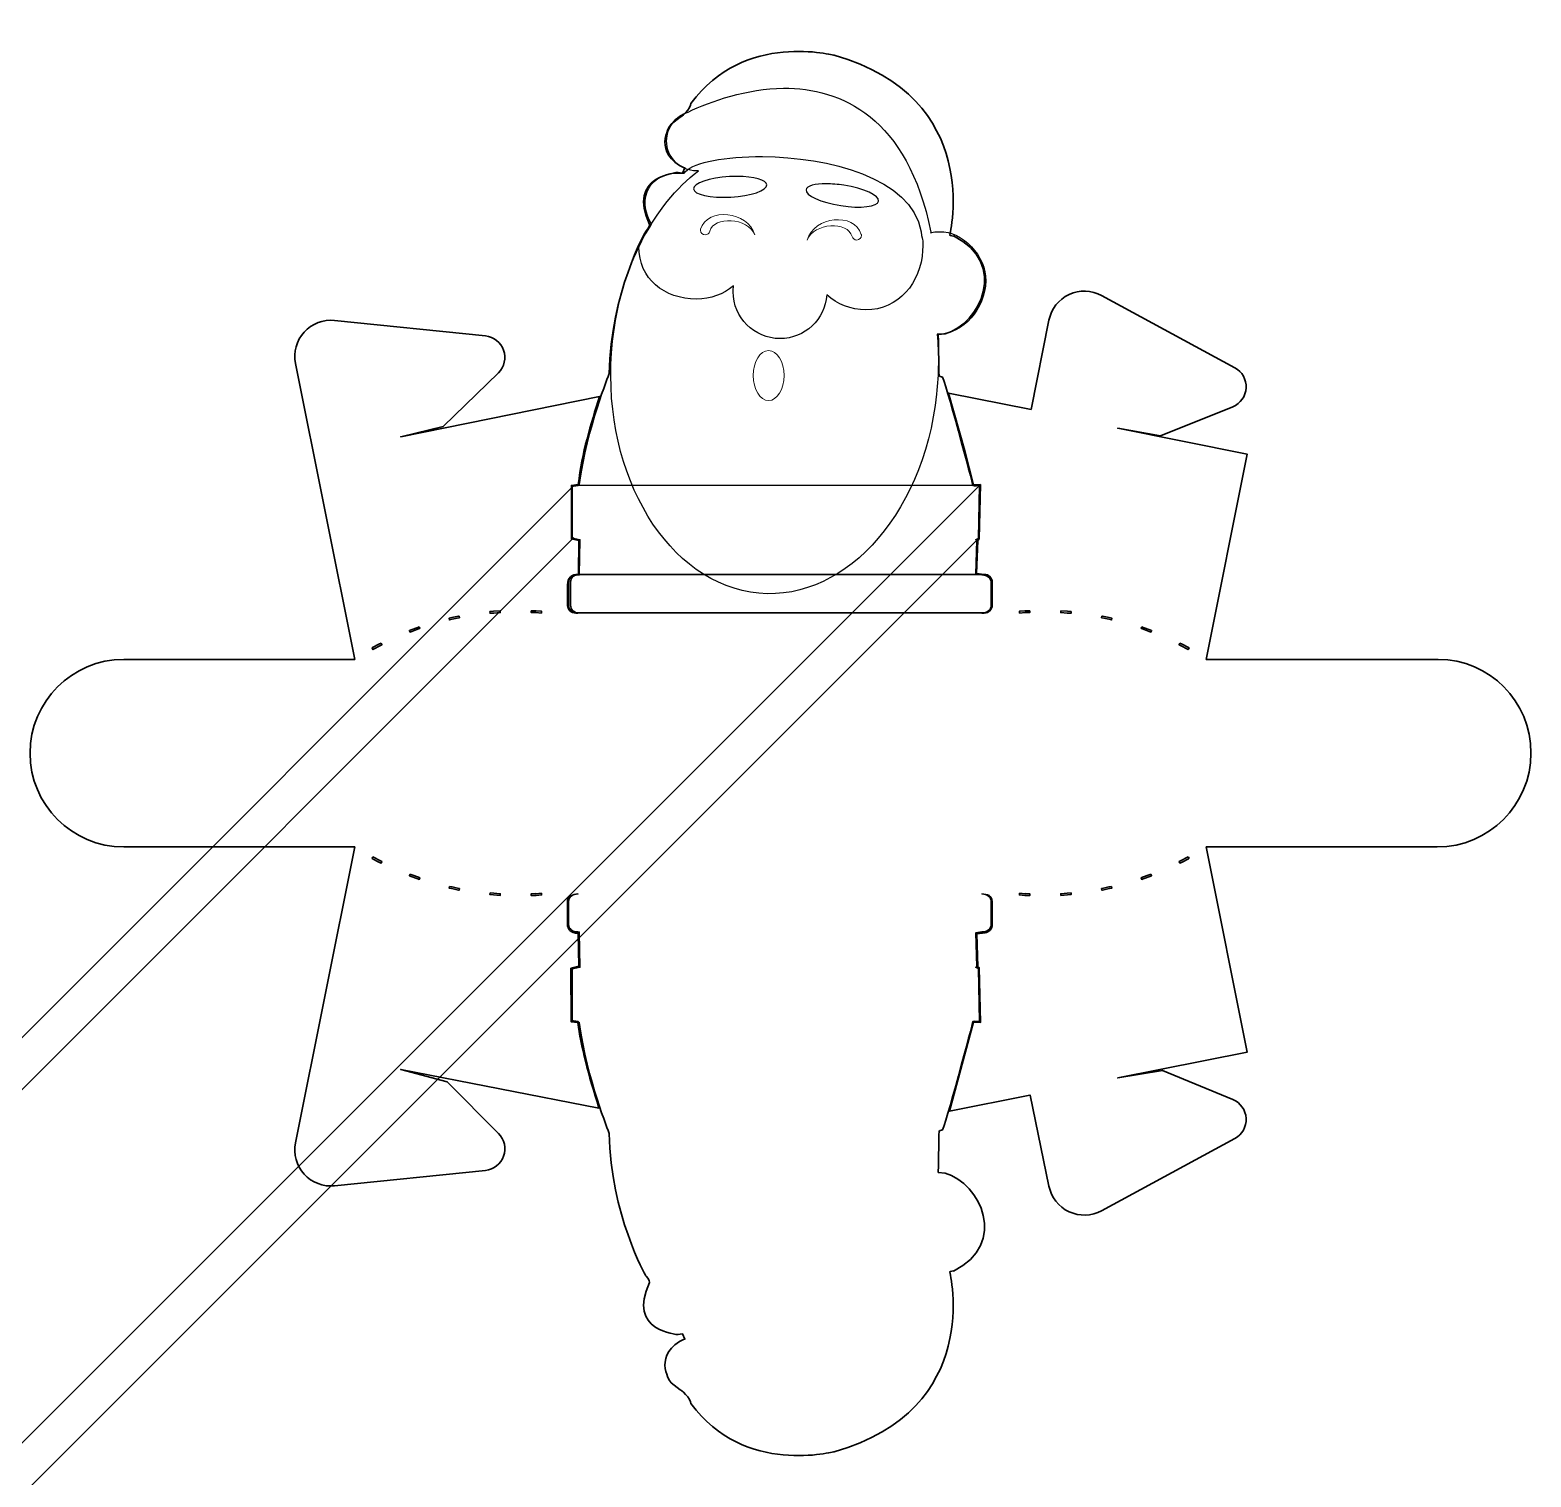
# Model space of a CAD drawing. Header units: centimetres. Extents: x -21475 to 14, y -21475 to 37.
# Drawn here: x -13.62 to 13.64, y -12.27 to 14.02 of the extents above; entities that cross this region are included whole.
import ezdxf

# ---------------------------------------------------------------- set-up
doc = ezdxf.new("R2010")
doc.units = ezdxf.units.CM
doc.header["$MEASUREMENT"] = 0
doc.layers.add('Layer 1', color=7, linetype='Continuous')

msp = doc.modelspace()

# ---------------------------------------------------------------- linework, layer by layer
at = {"layer": 'Layer 1', "color": 12, "lineweight": 30}
for points, knots in [([(3.66459, 3.4262), (3.75921, 3.4262), (3.83609, 3.48798), (3.83609, 3.5646), (3.83609, 3.5646), (3.83609, 3.5646), (3.83609, 3.97944), (3.83609, 3.97944), (3.83609, 3.97944), (3.83609, 4.05575), (3.75921, 4.11778), (3.66459, 4.11778), (3.66459, 4.11778), (3.66459, 4.11778), (3.55369, 4.13305), (3.55369, 4.13305), (3.55369, 4.13305), (3.55369, 4.13305), (3.57182, 4.74566), (3.57182, 4.74566), (3.57182, 4.74566), (3.57182, 4.74566), (3.55369, 4.75876), (3.55369, 4.75876), (3.55369, 4.75876), (3.55369, 4.75876), (3.60194, 4.77993), (3.60194, 4.77993), (3.60194, 4.77993), (3.60194, 4.77993), (3.6233, 5.74584), (3.6233, 5.74584), (3.6233, 5.74584), (3.6233, 5.74584), (3.51203, 5.73205), (3.49818, 5.74584), (3.49818, 5.74584), (3.51203, 5.73205), (2.98368, 7.72024), (2.94202, 7.72024), (2.94202, 7.72024), (2.9142, 7.72024), (2.92805, 7.72024), (2.88638, 7.73415), (2.88638, 7.73415), (2.88638, 7.88709), (2.87248, 8.48491), (2.87248, 8.48491), (2.87248, 8.48491), (2.87248, 8.48491), (2.99759, 8.49882), (2.99759, 8.49882), (2.99759, 8.49882), (3.6372, 8.67957), (4.15158, 9.77804), (3.15046, 10.27857), (3.15046, 10.27857), (3.16443, 10.26466), (3.08104, 10.29248), (3.08104, 10.29248), (3.08104, 10.29248), (3.08104, 10.29248), (3.70668, 12.7951), (0.98152, 13.55989), (0.98152, 13.55989), (1.0094, 13.54598), (-0.64517, 14.01875), (-1.61853, 12.68396), (-1.61853, 12.68396), (-1.61853, 12.65608), (-1.66019, 12.57269), (-1.71576, 12.51705), (-1.71576, 12.51705), (-1.77146, 12.46142), (-1.813, 12.43366), (-1.813, 12.43366), (-1.813, 12.43366), (-1.813, 12.43366), (-1.97997, 12.30848), (-1.97997, 12.30848), (-1.97997, 12.30848), (-1.97997, 12.30848), (-2.31365, 11.86359), (-1.82703, 11.55767), (-1.82703, 11.55767), (-1.71576, 11.50209), (-1.72974, 11.516), (-1.72974, 11.516), (-1.72974, 11.516), (-1.72974, 11.516), (-1.77146, 11.41864), (-1.77146, 11.41864), (-1.77146, 11.41864), (-1.77146, 11.41864), (-1.85473, 11.43255), (-1.85473, 11.43255), (-1.85473, 11.43255), (-1.85473, 11.43255), (-2.80027, 11.36307), (-2.36928, 10.48707), (-2.36928, 10.48707), (-2.36928, 10.44535), (-2.43883, 10.36196), (-2.43883, 10.36196), (-2.43883, 10.36196), (-2.43883, 10.36196), (-3.07832, 9.2497), (-3.10619, 7.77582), (-3.10619, 7.77582), (-3.10619, 7.74806), (-3.50942, 6.81649), (-3.64845, 5.75981), (-3.64845, 5.75981), (-3.64845, 5.73205), (-3.77356, 5.73205), (-3.77356, 5.73205), (-3.77356, 5.73205), (-3.77356, 5.73205), (-3.77356, 4.78657), (-3.77356, 4.78657), (-3.77356, 4.78657), (-3.77356, 4.78657), (-3.63683, 4.75944), (-3.63683, 4.75944), (-3.63683, 4.75944), (-3.63683, 4.75944), (-3.64845, 4.11927), (-3.64845, 4.11927), (-3.64845, 4.11927), (-3.64845, 4.11927), (-3.67179, 4.11778), (-3.67179, 4.11778), (-3.67179, 4.11778), (-3.76655, 4.11778), (-3.84317, 4.05575), (-3.84317, 3.97944), (-3.84317, 3.97944), (-3.84317, 3.97944), (-3.84317, 3.5646), (-3.84317, 3.5646), (-3.84317, 3.5646), (-3.84317, 3.48798), (-3.76655, 3.4262), (-3.67179, 3.4262), (-3.67179, 3.4262), (-3.76794, 3.42247), (-3.84579, 3.44534), (-3.85904, 3.56209), (-3.85904, 3.56209), (-3.85904, 3.56209), (-3.8591, 3.94082), (-3.8591, 3.94082), (-3.8591, 3.94082), (-3.86299, 4.06667), (-3.78609, 4.13002), (-3.66344, 4.13365), (-3.66344, 4.13365), (-3.66344, 4.13365), (-3.654, 4.74583), (-3.654, 4.74583), (-3.654, 4.74583), (-3.654, 4.74583), (-3.79129, 4.77473), (-3.79129, 4.77473), (-3.79129, 4.77473), (-3.79129, 4.77473), (-3.79045, 5.74593), (-3.79045, 5.74593), (-3.79045, 5.74593), (-3.79045, 5.74593), (-3.66432, 5.76315), (-3.66432, 5.76315), (-3.66432, 5.76315), (-3.60167, 6.35127), (-3.43399, 6.84935), (-3.28181, 7.36073), (-3.28181, 7.36073), (-3.28181, 7.36073), (-6.89006, 6.62804), (-6.89006, 6.62804), (-6.89006, 6.62804), (-6.89006, 6.62804), (-6.11863, 6.81573), (-6.11863, 6.81573), (-6.11863, 6.81573), (-6.11863, 6.81573), (-5.11322, 7.79304), (-5.11322, 7.79304), (-5.11322, 7.79304), (-5.00637, 7.90051), (-4.97045, 8.05935), (-5.02144, 8.20231), (-5.02144, 8.20231), (-5.0723, 8.34503), (-5.20144, 8.44544), (-5.35217, 8.46111), (-5.35217, 8.46111), (-5.35217, 8.46111), (-8.09061, 8.74223), (-8.09061, 8.74223), (-8.09061, 8.74223), (-8.29774, 8.76349), (-8.50289, 8.68453), (-8.64293, 8.53056), (-8.64293, 8.53056), (-8.78289, 8.3766), (-8.84076, 8.16585), (-8.80002, 7.96171), (-8.80002, 7.96171), (-8.80002, 7.96171), (-7.72515, 2.58488), (-7.72515, 2.58488), (-7.72515, 2.58488), (-7.72515, 2.58488), (-11.9188, 2.58488), (-11.9188, 2.58488), (-11.9188, 2.58488), (-12.86002, 2.58488), (-13.62205, 1.8226), (-13.62205, 0.88162), (-13.62205, 0.88162), (-13.62206, -0.05923), (-12.86002, -0.82246), (-11.9188, -0.82246), (-11.9188, -0.82246), (-11.9188, -0.82246), (-7.72515, -0.82246), (-7.72515, -0.82246), (-7.72515, -0.82246), (-7.72515, -0.82246), (-8.80002, -6.19846), (-8.80002, -6.19846), (-8.80002, -6.19846), (-8.84076, -6.40273), (-8.78289, -6.61411), (-8.64293, -6.76814), (-8.64293, -6.76814), (-8.50289, -6.92211), (-8.29774, -7.00023), (-8.09061, -6.97898), (-8.09061, -6.97898), (-8.09061, -6.97898), (-5.35217, -6.69869), (-5.35217, -6.69869), (-5.35217, -6.69869), (-5.20157, -6.68312), (-5.0723, -6.5816), (-5.02144, -6.43907), (-5.02144, -6.43907), (-4.97045, -6.2961), (-5.0063, -6.13733), (-5.11322, -6.02979), (-5.11322, -6.02979), (-5.11322, -6.02979), (-6.04505, -5.093), (-6.04505, -5.093), (-6.04505, -5.093), (-6.04505, -5.093), (-6.89006, -4.86479), (-6.89006, -4.86479), (-6.89006, -4.86479), (-6.89006, -4.86479), (-3.28901, -5.56712), (-3.28901, -5.56712), (-3.28901, -5.56712), (-3.48246, -4.96081), (-3.61974, -4.43201), (-3.67443, -4.01474), (-3.67443, -4.01474), (-3.67443, -4.01474), (-3.79482, -3.99873), (-3.79482, -3.99873), (-3.79482, -3.99873), (-3.79482, -3.99873), (-3.79866, -3.02617), (-3.79866, -3.02617), (-3.79866, -3.02617), (-3.79866, -3.02617), (-3.65692, -2.99074), (-3.65692, -2.99074), (-3.65692, -2.99074), (-3.65692, -2.99074), (-3.66943, -2.39155), (-3.66943, -2.39155), (-3.66943, -2.39155), (-3.81085, -2.39042), (-3.85758, -2.31029), (-3.86207, -2.22026), (-3.86207, -2.22026), (-3.86207, -2.22026), (-3.8597, -1.83371), (-3.8597, -1.83371), (-3.8597, -1.83371), (-3.87185, -1.70532), (-3.75645, -1.68984), (-3.67179, -1.6764), (-3.67179, -1.6764), (-3.76655, -1.6764), (-3.84317, -1.73812), (-3.84317, -1.81481), (-3.84317, -1.81481), (-3.84317, -1.81481), (-3.84317, -2.22971), (-3.84317, -2.22971), (-3.84317, -2.22971), (-3.84317, -2.30596), (-3.76655, -2.36792), (-3.67179, -2.36792), (-3.67179, -2.36792), (-3.67179, -2.36792), (-3.64845, -2.36948), (-3.64845, -2.36948), (-3.64845, -2.36948), (-3.64845, -2.36948), (-3.63683, -3.00971), (-3.63683, -3.00971), (-3.63683, -3.00971), (-3.63683, -3.00971), (-3.77356, -3.03678), (-3.77356, -3.03678), (-3.77356, -3.03678), (-3.77356, -3.03678), (-3.77356, -3.9822), (-3.77356, -3.9822), (-3.77356, -3.9822), (-3.77356, -3.9822), (-3.64845, -3.9822), (-3.64845, -4.01001), (-3.64845, -4.01001), (-3.50942, -5.0667), (-3.10619, -5.99827), (-3.10619, -6.02609), (-3.10619, -6.02609), (-3.07832, -7.49997), (-2.43883, -8.61223), (-2.43883, -8.61223), (-2.43883, -8.61223), (-2.43883, -8.61223), (-2.36928, -8.69555), (-2.36928, -8.73734), (-2.36928, -8.73734), (-2.80027, -9.61328), (-1.85473, -9.68288), (-1.85473, -9.68288), (-1.85473, -9.68288), (-1.85473, -9.68288), (-1.77146, -9.66885), (-1.77146, -9.66885), (-1.77146, -9.66885), (-1.77146, -9.66885), (-1.72974, -9.76627), (-1.72974, -9.76627), (-1.72974, -9.76627), (-1.72974, -9.76627), (-1.71576, -9.75224), (-1.82703, -9.80787), (-1.82703, -9.80787), (-2.31365, -10.1138), (-1.97997, -10.55875), (-1.97997, -10.55875), (-1.97997, -10.55875), (-1.97997, -10.55875), (-1.813, -10.68381), (-1.813, -10.68381), (-1.813, -10.68381), (-1.813, -10.68381), (-1.77146, -10.71169), (-1.71576, -10.76732), (-1.71576, -10.76732), (-1.66019, -10.82296), (-1.61853, -10.90635), (-1.61853, -10.9341), (-1.61853, -10.9341), (-0.64517, -12.2689), (1.0094, -11.79613), (0.98152, -11.8101), (0.98152, -11.8101), (3.70668, -11.04537), (3.08104, -8.54262), (3.08104, -8.54262), (3.08104, -8.54262), (3.08104, -8.54262), (3.16443, -8.51493), (3.15046, -8.52884), (3.15046, -8.52884), (4.15158, -8.02819), (3.6372, -6.92978), (2.99759, -6.74915), (2.99759, -6.74915), (2.99759, -6.74915), (2.87248, -6.73524), (2.87248, -6.73524), (2.87248, -6.73524), (2.87248, -6.73524), (2.88638, -6.13729), (2.88638, -5.98436), (2.88638, -5.98436), (2.92805, -5.97051), (2.9142, -5.97051), (2.94202, -5.97051), (2.94202, -5.97051), (2.98368, -5.97051), (3.51203, -3.9822), (3.49818, -3.99611), (3.49818, -3.99611), (3.51203, -3.9822), (3.6233, -3.99611), (3.6233, -3.99611), (3.6233, -3.99611), (3.6233, -3.99611), (3.60194, -3.03008), (3.60194, -3.03008), (3.60194, -3.03008), (3.60194, -3.03008), (3.55369, -3.0089), (3.55369, -3.0089), (3.55369, -3.0089), (3.55369, -3.0089), (3.57182, -2.99586), (3.57182, -2.99586), (3.57182, -2.99586), (3.57182, -2.99586), (3.55369, -2.38326), (3.55369, -2.38326), (3.55369, -2.38326), (3.55369, -2.38326), (3.66459, -2.36792), (3.66459, -2.36792), (3.66459, -2.36792), (3.75921, -2.36792), (3.83609, -2.30596), (3.83609, -2.22971), (3.83609, -2.22971), (3.83609, -2.22971), (3.83609, -1.81481), (3.83609, -1.81481), (3.83609, -1.81481), (3.83609, -1.73812), (3.75921, -1.6764), (3.66459, -1.6764), (3.66459, -1.6764), (3.76271, -1.67846), (3.8499, -1.70825), (3.85144, -1.81185), (3.85144, -1.81185), (3.85144, -1.81185), (3.85262, -2.22498), (3.85262, -2.22498), (3.85262, -2.22498), (3.86469, -2.31773), (3.78192, -2.37056), (3.72307, -2.38125), (3.72307, -2.38125), (3.72307, -2.38125), (3.57141, -2.39862), (3.57141, -2.39862), (3.57141, -2.39862), (3.57141, -2.39862), (3.59013, -2.99822), (3.59013, -2.99822), (3.59013, -2.99822), (3.59013, -2.99822), (3.61729, -3.01885), (3.61729, -3.01885), (3.61729, -3.01885), (3.61729, -3.01885), (3.63983, -4.01205), (3.63983, -4.01205), (3.63983, -4.01205), (3.63983, -4.01205), (3.51459, -4.00832), (3.51459, -4.00832), (3.51459, -4.00832), (3.51459, -4.00832), (3.07573, -5.62389), (3.07573, -5.62389), (3.07573, -5.62389), (3.07573, -5.62389), (4.53378, -5.33223), (4.53378, -5.33223), (4.53378, -5.33223), (4.53378, -5.33223), (4.54341, -5.33286), (4.54341, -5.33286), (4.54341, -5.33286), (4.54341, -5.33286), (4.88307, -6.98477), (4.88307, -6.98477), (4.88307, -6.98477), (4.88307, -6.98477), (4.88307, -6.98477), (4.88307, -6.98477), (4.88307, -6.98477), (4.92406, -7.1886), (5.05949, -7.36115), (5.2477, -7.44944), (5.2477, -7.44944), (5.43622, -7.53774), (5.65514, -7.53117), (5.83805, -7.43208), (5.83805, -7.43208), (5.83805, -7.43208), (8.25816, -6.11991), (8.25816, -6.11991), (8.25816, -6.11991), (8.39145, -6.04769), (8.47109, -5.90515), (8.46321, -5.75363), (8.46321, -5.75363), (8.45535, -5.60235), (8.36175, -5.46944), (8.22178, -5.41133), (8.22178, -5.41133), (8.22178, -5.41133), (6.94434, -4.88133), (6.94434, -4.88133), (6.94434, -4.88133), (6.94434, -4.88133), (6.13323, -5.01941), (6.13323, -5.01941), (6.13323, -5.01941), (6.13323, -5.01941), (8.48471, -4.54895), (8.48471, -4.54895), (8.48471, -4.54895), (8.48471, -4.54895), (7.73974, -0.82246), (7.73974, -0.82246), (7.73974, -0.82246), (7.73974, -0.82246), (11.93339, -0.82246), (11.93339, -0.82246), (11.93339, -0.82246), (12.87423, -0.82245), (13.63664, -0.05923), (13.63665, 0.88162), (13.63665, 0.88162), (13.63667, 1.82254), (12.89078, 2.58488), (11.94993, 2.58488), (11.94993, 2.58488), (11.94993, 2.58488), (7.73974, 2.58488), (7.73974, 2.58488), (7.73974, 2.58488), (7.73974, 2.58488), (8.48471, 6.3122), (8.48471, 6.3122), (8.48471, 6.3122), (8.48471, 6.3122), (6.13323, 6.78266), (6.13323, 6.78266), (6.13323, 6.78266), (6.13323, 6.78266), (6.90796, 6.64623), (6.90796, 6.64623), (6.90796, 6.64623), (6.90796, 6.64623), (8.22178, 7.17375), (8.22178, 7.17375), (8.22178, 7.17375), (8.36175, 7.2318), (8.4554, 7.3656), (8.46321, 7.51688), (8.46321, 7.51688), (8.47103, 7.66841), (8.39145, 7.811), (8.25816, 7.88316), (8.25816, 7.88316), (8.25816, 7.88316), (5.83805, 9.19533), (5.83805, 9.19533), (5.83805, 9.19533), (5.65526, 9.29442), (5.43622, 9.30098), (5.2477, 9.21269), (5.2477, 9.21269), (5.05949, 9.12446), (4.92394, 8.95191), (4.88307, 8.74802), (4.88307, 8.74802), (4.88307, 8.74802), (4.55845, 7.12693), (4.55845, 7.12693), (4.55845, 7.12693), (4.55845, 7.12693), (4.55845, 7.12693), (4.55845, 7.12693), (4.55845, 7.12693), (4.55845, 7.12693), (3.0608, 7.42229), (3.0608, 7.42229), (3.0608, 7.42229), (3.0608, 7.42229), (3.35396, 6.3741), (3.35396, 6.3741), (3.35396, 6.3741), (3.35396, 6.3741), (3.51098, 5.75771), (3.51098, 5.75771), (3.51098, 5.75771), (3.51098, 5.75771), (3.63793, 5.76106), (3.63793, 5.76106), (3.63793, 5.76106), (3.63793, 5.76106), (3.61789, 4.77383), (3.61789, 4.77383), (3.61789, 4.77383), (3.61789, 4.77383), (3.58852, 4.74733), (3.58852, 4.74733), (3.58852, 4.74733), (3.58852, 4.74733), (3.56945, 4.14742), (3.56945, 4.14742), (3.56945, 4.14742), (3.56945, 4.14742), (3.70642, 4.12904), (3.70642, 4.12904), (3.70642, 4.12904), (3.79511, 4.11386), (3.85268, 4.07369), (3.85342, 3.97035), (3.85342, 3.97035), (3.85342, 3.97035), (3.85175, 3.54606), (3.85175, 3.54606), (3.85175, 3.54606), (3.82946, 3.47002), (3.77579, 3.42222), (3.66459, 3.4262)], [0, 0, 0, 0, 0.00628931, 0.00628931, 0.00628931, 0.00628931, 0.01257862, 0.01257862, 0.01257862, 0.01257862, 0.01886792, 0.01886792, 0.01886792, 0.01886792, 0.02515723, 0.02515723, 0.02515723, 0.02515723, 0.03144654, 0.03144654, 0.03144654, 0.03144654, 0.03773585, 0.03773585, 0.03773585, 0.03773585, 0.04402516, 0.04402516, 0.04402516, 0.04402516, 0.05031447, 0.05031447, 0.05031447, 0.05031447, 0.05660377, 0.05660377, 0.05660377, 0.05660377, 0.06289308, 0.06289308, 0.06289308, 0.06289308, 0.06918239, 0.06918239, 0.06918239, 0.06918239, 0.0754717, 0.0754717, 0.0754717, 0.0754717, 0.08176101, 0.08176101, 0.08176101, 0.08176101, 0.08805031, 0.08805031, 0.08805031, 0.08805031, 0.09433962, 0.09433962, 0.09433962, 0.09433962, 0.10062893, 0.10062893, 0.10062893, 0.10062893, 0.10691824, 0.10691824, 0.10691824, 0.10691824, 0.11320755, 0.11320755, 0.11320755, 0.11320755, 0.11949686, 0.11949686, 0.11949686, 0.11949686, 0.12578616, 0.12578616, 0.12578616, 0.12578616, 0.13207547, 0.13207547, 0.13207547, 0.13207547, 0.13836478, 0.13836478, 0.13836478, 0.13836478, 0.14465409, 0.14465409, 0.14465409, 0.14465409, 0.1509434, 0.1509434, 0.1509434, 0.1509434, 0.1572327, 0.1572327, 0.1572327, 0.1572327, 0.16352201, 0.16352201, 0.16352201, 0.16352201, 0.16981132, 0.16981132, 0.16981132, 0.16981132, 0.17610063, 0.17610063, 0.17610063, 0.17610063, 0.18238994, 0.18238994, 0.18238994, 0.18238994, 0.18867925, 0.18867925, 0.18867925, 0.18867925, 0.19496855, 0.19496855, 0.19496855, 0.19496855, 0.20125786, 0.20125786, 0.20125786, 0.20125786, 0.20754717, 0.20754717, 0.20754717, 0.20754717, 0.21383648, 0.21383648, 0.21383648, 0.21383648, 0.22012579, 0.22012579, 0.22012579, 0.22012579, 0.22641509, 0.22641509, 0.22641509, 0.22641509, 0.2327044, 0.2327044, 0.2327044, 0.2327044, 0.23899371, 0.23899371, 0.23899371, 0.23899371, 0.24528302, 0.24528302, 0.24528302, 0.24528302, 0.25157233, 0.25157233, 0.25157233, 0.25157233, 0.25786164, 0.25786164, 0.25786164, 0.25786164, 0.26415094, 0.26415094, 0.26415094, 0.26415094, 0.27044025, 0.27044025, 0.27044025, 0.27044025, 0.27672956, 0.27672956, 0.27672956, 0.27672956, 0.28301887, 0.28301887, 0.28301887, 0.28301887, 0.28930818, 0.28930818, 0.28930818, 0.28930818, 0.29559748, 0.29559748, 0.29559748, 0.29559748, 0.30188679, 0.30188679, 0.30188679, 0.30188679, 0.3081761, 0.3081761, 0.3081761, 0.3081761, 0.31446541, 0.31446541, 0.31446541, 0.31446541, 0.32075472, 0.32075472, 0.32075472, 0.32075472, 0.32704403, 0.32704403, 0.32704403, 0.32704403, 0.33333333, 0.33333333, 0.33333333, 0.33333333, 0.33962264, 0.33962264, 0.33962264, 0.33962264, 0.34591195, 0.34591195, 0.34591195, 0.34591195, 0.35220126, 0.35220126, 0.35220126, 0.35220126, 0.35849057, 0.35849057, 0.35849057, 0.35849057, 0.36477987, 0.36477987, 0.36477987, 0.36477987, 0.37106918, 0.37106918, 0.37106918, 0.37106918, 0.37735849, 0.37735849, 0.37735849, 0.37735849, 0.3836478, 0.3836478, 0.3836478, 0.3836478, 0.38993711, 0.38993711, 0.38993711, 0.38993711, 0.39622642, 0.39622642, 0.39622642, 0.39622642, 0.40251572, 0.40251572, 0.40251572, 0.40251572, 0.40880503, 0.40880503, 0.40880503, 0.40880503, 0.41509434, 0.41509434, 0.41509434, 0.41509434, 0.42138365, 0.42138365, 0.42138365, 0.42138365, 0.42767296, 0.42767296, 0.42767296, 0.42767296, 0.43396226, 0.43396226, 0.43396226, 0.43396226, 0.44025157, 0.44025157, 0.44025157, 0.44025157, 0.44654088, 0.44654088, 0.44654088, 0.44654088, 0.45283019, 0.45283019, 0.45283019, 0.45283019, 0.4591195, 0.4591195, 0.4591195, 0.4591195, 0.46540881, 0.46540881, 0.46540881, 0.46540881, 0.47169811, 0.47169811, 0.47169811, 0.47169811, 0.47798742, 0.47798742, 0.47798742, 0.47798742, 0.48427673, 0.48427673, 0.48427673, 0.48427673, 0.49056604, 0.49056604, 0.49056604, 0.49056604, 0.49685535, 0.49685535, 0.49685535, 0.49685535, 0.50314465, 0.50314465, 0.50314465, 0.50314465, 0.50943396, 0.50943396, 0.50943396, 0.50943396, 0.51572327, 0.51572327, 0.51572327, 0.51572327, 0.52201258, 0.52201258, 0.52201258, 0.52201258, 0.52830189, 0.52830189, 0.52830189, 0.52830189, 0.53459119, 0.53459119, 0.53459119, 0.53459119, 0.5408805, 0.5408805, 0.5408805, 0.5408805, 0.54716981, 0.54716981, 0.54716981, 0.54716981, 0.55345912, 0.55345912, 0.55345912, 0.55345912, 0.55974843, 0.55974843, 0.55974843, 0.55974843, 0.56603774, 0.56603774, 0.56603774, 0.56603774, 0.57232704, 0.57232704, 0.57232704, 0.57232704, 0.57861635, 0.57861635, 0.57861635, 0.57861635, 0.58490566, 0.58490566, 0.58490566, 0.58490566, 0.59119497, 0.59119497, 0.59119497, 0.59119497, 0.59748428, 0.59748428, 0.59748428, 0.59748428, 0.60377358, 0.60377358, 0.60377358, 0.60377358, 0.61006289, 0.61006289, 0.61006289, 0.61006289, 0.6163522, 0.6163522, 0.6163522, 0.6163522, 0.62264151, 0.62264151, 0.62264151, 0.62264151, 0.62893082, 0.62893082, 0.62893082, 0.62893082, 0.63522013, 0.63522013, 0.63522013, 0.63522013, 0.64150943, 0.64150943, 0.64150943, 0.64150943, 0.64779874, 0.64779874, 0.64779874, 0.64779874, 0.65408805, 0.65408805, 0.65408805, 0.65408805, 0.66037736, 0.66037736, 0.66037736, 0.66037736, 0.66666667, 0.66666667, 0.66666667, 0.66666667, 0.67295597, 0.67295597, 0.67295597, 0.67295597, 0.67924528, 0.67924528, 0.67924528, 0.67924528, 0.68553459, 0.68553459, 0.68553459, 0.68553459, 0.6918239, 0.6918239, 0.6918239, 0.6918239, 0.69811321, 0.69811321, 0.69811321, 0.69811321, 0.70440252, 0.70440252, 0.70440252, 0.70440252, 0.71069182, 0.71069182, 0.71069182, 0.71069182, 0.71698113, 0.71698113, 0.71698113, 0.71698113, 0.72327044, 0.72327044, 0.72327044, 0.72327044, 0.72955975, 0.72955975, 0.72955975, 0.72955975, 0.73584906, 0.73584906, 0.73584906, 0.73584906, 0.74213836, 0.74213836, 0.74213836, 0.74213836, 0.74842767, 0.74842767, 0.74842767, 0.74842767, 0.75471698, 0.75471698, 0.75471698, 0.75471698, 0.76100629, 0.76100629, 0.76100629, 0.76100629, 0.7672956, 0.7672956, 0.7672956, 0.7672956, 0.77358491, 0.77358491, 0.77358491, 0.77358491, 0.77987421, 0.77987421, 0.77987421, 0.77987421, 0.78616352, 0.78616352, 0.78616352, 0.78616352, 0.79245283, 0.79245283, 0.79245283, 0.79245283, 0.79874214, 0.79874214, 0.79874214, 0.79874214, 0.80503145, 0.80503145, 0.80503145, 0.80503145, 0.81132075, 0.81132075, 0.81132075, 0.81132075, 0.81761006, 0.81761006, 0.81761006, 0.81761006, 0.82389937, 0.82389937, 0.82389937, 0.82389937, 0.83018868, 0.83018868, 0.83018868, 0.83018868, 0.83647799, 0.83647799, 0.83647799, 0.83647799, 0.8427673, 0.8427673, 0.8427673, 0.8427673, 0.8490566, 0.8490566, 0.8490566, 0.8490566, 0.85534591, 0.85534591, 0.85534591, 0.85534591, 0.86163522, 0.86163522, 0.86163522, 0.86163522, 0.86792453, 0.86792453, 0.86792453, 0.86792453, 0.87421384, 0.87421384, 0.87421384, 0.87421384, 0.88050314, 0.88050314, 0.88050314, 0.88050314, 0.88679245, 0.88679245, 0.88679245, 0.88679245, 0.89308176, 0.89308176, 0.89308176, 0.89308176, 0.89937107, 0.89937107, 0.89937107, 0.89937107, 0.90566038, 0.90566038, 0.90566038, 0.90566038, 0.91194969, 0.91194969, 0.91194969, 0.91194969, 0.91823899, 0.91823899, 0.91823899, 0.91823899, 0.9245283, 0.9245283, 0.9245283, 0.9245283, 0.93081761, 0.93081761, 0.93081761, 0.93081761, 0.93710692, 0.93710692, 0.93710692, 0.93710692, 0.94339623, 0.94339623, 0.94339623, 0.94339623, 0.94968553, 0.94968553, 0.94968553, 0.94968553, 0.95597484, 0.95597484, 0.95597484, 0.95597484, 0.96226415, 0.96226415, 0.96226415, 0.96226415, 0.96855346, 0.96855346, 0.96855346, 0.96855346, 0.97484277, 0.97484277, 0.97484277, 0.97484277, 0.98113208, 0.98113208, 0.98113208, 0.98113208, 0.98742138, 0.98742138, 0.98742138, 0.98742138, 1, 1, 1, 1]), ([(-5.82842, 3.37201), (-5.82842, 3.37201), (-5.82263, 3.34142), (-5.82263, 3.34142), (-5.82263, 3.34142), (-5.82263, 3.34142), (-5.8309, 3.33977), (-5.8309, 3.33977), (-5.8309, 3.33977), (-5.8309, 3.33977), (-5.83173, 3.33977), (-5.83173, 3.33977), (-5.83173, 3.33977), (-5.83173, 3.33977), (-5.95575, 3.31331), (-5.95575, 3.31331), (-5.95575, 3.31331), (-5.95575, 3.31331), (-6.00536, 3.30091), (-6.00536, 3.30091), (-6.00536, 3.30091), (-6.00536, 3.30091), (-6.0128, 3.3315), (-6.0128, 3.3315), (-6.0128, 3.3315), (-6.0128, 3.3315), (-5.96237, 3.3439), (-5.96237, 3.3439), (-5.96237, 3.3439), (-5.96237, 3.3439), (-5.83751, 3.37036), (-5.83751, 3.37036), (-5.83751, 3.37036), (-5.83751, 3.37036), (-5.82842, 3.37201), (-5.82842, 3.37201)], [0, 0, 0, 0, 0.1, 0.1, 0.1, 0.1, 0.2, 0.2, 0.2, 0.2, 0.3, 0.3, 0.3, 0.3, 0.4, 0.4, 0.4, 0.4, 0.5, 0.5, 0.5, 0.5, 0.6, 0.6, 0.6, 0.6, 0.7, 0.7, 0.7, 0.7, 0.8, 0.8, 0.8, 0.8, 1, 1, 1, 1]), ([(-5.08345, 3.4671), (-5.08345, 3.4671), (-5.0818, 3.43568), (-5.0818, 3.43568), (-5.0818, 3.43568), (-5.0818, 3.43568), (-5.20086, 3.42741), (-5.20086, 3.42741), (-5.20086, 3.42741), (-5.20086, 3.42741), (-5.20169, 3.42741), (-5.20169, 3.42741), (-5.20169, 3.42741), (-5.20169, 3.42741), (-5.26783, 3.42162), (-5.26783, 3.42162), (-5.26783, 3.42162), (-5.26783, 3.42162), (-5.27114, 3.45222), (-5.27114, 3.45222), (-5.27114, 3.45222), (-5.27114, 3.45222), (-5.20417, 3.45883), (-5.20417, 3.45883), (-5.20417, 3.45883), (-5.20417, 3.45883), (-5.20334, 3.45883), (-5.20334, 3.45883), (-5.20334, 3.45883), (-5.20334, 3.45883), (-5.08345, 3.4671), (-5.08345, 3.4671)], [0, 0, 0, 0, 0.11111111, 0.11111111, 0.11111111, 0.11111111, 0.22222222, 0.22222222, 0.22222222, 0.22222222, 0.33333333, 0.33333333, 0.33333333, 0.33333333, 0.44444444, 0.44444444, 0.44444444, 0.44444444, 0.55555556, 0.55555556, 0.55555556, 0.55555556, 0.66666667, 0.66666667, 0.66666667, 0.66666667, 0.77777778, 0.77777778, 0.77777778, 0.77777778, 1, 1, 1, 1]), ([(-4.51956, 3.46958), (-4.51956, 3.46958), (-4.43357, 3.46545), (-4.43357, 3.46545), (-4.43357, 3.46545), (-4.43357, 3.46545), (-4.43274, 3.46545), (-4.43274, 3.46545), (-4.43274, 3.46545), (-4.43274, 3.46545), (-4.33187, 3.458), (-4.33187, 3.458), (-4.33187, 3.458), (-4.33187, 3.458), (-4.33435, 3.42659), (-4.33435, 3.42659), (-4.33435, 3.42659), (-4.33435, 3.42659), (-4.43522, 3.43403), (-4.43522, 3.43403), (-4.43522, 3.43403), (-4.43522, 3.43403), (-4.52121, 3.43816), (-4.52121, 3.43816), (-4.52121, 3.43816), (-4.52121, 3.43816), (-4.51956, 3.46958), (-4.51956, 3.46958)], [0, 0, 0, 0, 0.125, 0.125, 0.125, 0.125, 0.25, 0.25, 0.25, 0.25, 0.375, 0.375, 0.375, 0.375, 0.5, 0.5, 0.5, 0.5, 0.625, 0.625, 0.625, 0.625, 0.75, 0.75, 0.75, 0.75, 1, 1, 1, 1]), ([(4.53415, 3.46958), (4.53415, 3.46958), (4.53581, 3.43816), (4.53581, 3.43816), (4.53581, 3.43816), (4.53581, 3.43816), (4.44982, 3.43403), (4.44982, 3.43403), (4.44982, 3.43403), (4.44982, 3.43403), (4.34977, 3.42659), (4.34977, 3.42659), (4.34977, 3.42659), (4.34977, 3.42659), (4.34729, 3.458), (4.34729, 3.458), (4.34729, 3.458), (4.34729, 3.458), (4.44733, 3.46545), (4.44733, 3.46545), (4.44733, 3.46545), (4.44733, 3.46545), (4.44816, 3.46545), (4.44816, 3.46545), (4.44816, 3.46545), (4.44816, 3.46545), (4.53415, 3.46958), (4.53415, 3.46958)], [0, 0, 0, 0, 0.125, 0.125, 0.125, 0.125, 0.25, 0.25, 0.25, 0.25, 0.375, 0.375, 0.375, 0.375, 0.5, 0.5, 0.5, 0.5, 0.625, 0.625, 0.625, 0.625, 0.75, 0.75, 0.75, 0.75, 1, 1, 1, 1]), ([(5.09887, 3.46627), (5.09887, 3.46627), (5.21793, 3.45883), (5.21793, 3.45883), (5.21793, 3.45883), (5.21793, 3.45883), (5.21876, 3.45883), (5.21876, 3.45883), (5.21876, 3.45883), (5.21876, 3.45883), (5.28573, 3.45222), (5.28573, 3.45222), (5.28573, 3.45222), (5.28573, 3.45222), (5.28325, 3.42162), (5.28325, 3.42162), (5.28325, 3.42162), (5.28325, 3.42162), (5.21628, 3.42741), (5.21628, 3.42741), (5.21628, 3.42741), (5.21628, 3.42741), (5.21545, 3.42741), (5.21545, 3.42741), (5.21545, 3.42741), (5.21545, 3.42741), (5.09639, 3.43568), (5.09639, 3.43568), (5.09639, 3.43568), (5.09639, 3.43568), (5.09887, 3.46627), (5.09887, 3.46627)], [0, 0, 0, 0, 0.11111111, 0.11111111, 0.11111111, 0.11111111, 0.22222222, 0.22222222, 0.22222222, 0.22222222, 0.33333333, 0.33333333, 0.33333333, 0.33333333, 0.44444444, 0.44444444, 0.44444444, 0.44444444, 0.55555556, 0.55555556, 0.55555556, 0.55555556, 0.66666667, 0.66666667, 0.66666667, 0.66666667, 0.77777778, 0.77777778, 0.77777778, 0.77777778, 1, 1, 1, 1]), ([(5.84384, 3.37201), (5.84384, 3.37201), (5.85211, 3.37036), (5.85211, 3.37036), (5.85211, 3.37036), (5.85211, 3.37036), (5.97696, 3.3439), (5.97696, 3.3439), (5.97696, 3.3439), (5.97696, 3.3439), (6.02739, 3.3315), (6.02739, 3.3315), (6.02739, 3.3315), (6.02739, 3.3315), (6.01995, 3.30091), (6.01995, 3.30091), (6.01995, 3.30091), (6.01995, 3.30091), (5.97034, 3.31331), (5.97034, 3.31331), (5.97034, 3.31331), (5.97034, 3.31331), (5.84632, 3.33977), (5.84632, 3.33977), (5.84632, 3.33977), (5.84632, 3.33977), (5.84549, 3.33977), (5.84549, 3.33977), (5.84549, 3.33977), (5.84549, 3.33977), (5.83805, 3.34142), (5.83805, 3.34142), (5.83805, 3.34142), (5.83805, 3.34142), (5.84384, 3.37201), (5.84384, 3.37201)], [0, 0, 0, 0, 0.1, 0.1, 0.1, 0.1, 0.2, 0.2, 0.2, 0.2, 0.3, 0.3, 0.3, 0.3, 0.4, 0.4, 0.4, 0.4, 0.5, 0.5, 0.5, 0.5, 0.6, 0.6, 0.6, 0.6, 0.7, 0.7, 0.7, 0.7, 0.8, 0.8, 0.8, 0.8, 1, 1, 1, 1]), ([(-6.55354, 3.17523), (-6.55354, 3.17523), (-6.54362, 3.14547), (-6.54362, 3.14547), (-6.54362, 3.14547), (-6.54362, 3.14547), (-6.56677, 3.1372), (-6.56677, 3.1372), (-6.56677, 3.1372), (-6.56677, 3.1372), (-6.5676, 3.1372), (-6.5676, 3.1372), (-6.5676, 3.1372), (-6.5676, 3.1372), (-6.68666, 3.09338), (-6.68666, 3.09338), (-6.68666, 3.09338), (-6.68666, 3.09338), (-6.68749, 3.09338), (-6.68749, 3.09338), (-6.68749, 3.09338), (-6.68749, 3.09338), (-6.71891, 3.08097), (-6.71891, 3.08097), (-6.71891, 3.08097), (-6.71891, 3.08097), (-6.73048, 3.10991), (-6.73048, 3.10991), (-6.73048, 3.10991), (-6.73048, 3.10991), (-6.69824, 3.12231), (-6.69824, 3.12231), (-6.69824, 3.12231), (-6.69824, 3.12231), (-6.69824, 3.12314), (-6.69824, 3.12314), (-6.69824, 3.12314), (-6.69824, 3.12314), (-6.57752, 3.16696), (-6.57752, 3.16696), (-6.57752, 3.16696), (-6.57752, 3.16696), (-6.55354, 3.17523), (-6.55354, 3.17523)], [0, 0, 0, 0, 0.08333333, 0.08333333, 0.08333333, 0.08333333, 0.16666667, 0.16666667, 0.16666667, 0.16666667, 0.25, 0.25, 0.25, 0.25, 0.33333333, 0.33333333, 0.33333333, 0.33333333, 0.41666667, 0.41666667, 0.41666667, 0.41666667, 0.5, 0.5, 0.5, 0.5, 0.58333333, 0.58333333, 0.58333333, 0.58333333, 0.66666667, 0.66666667, 0.66666667, 0.66666667, 0.75, 0.75, 0.75, 0.75, 0.83333333, 0.83333333, 0.83333333, 0.83333333, 1, 1, 1, 1]), ([(6.56896, 3.17523), (6.56896, 3.17523), (6.59211, 3.16696), (6.59211, 3.16696), (6.59211, 3.16696), (6.59211, 3.16696), (6.59294, 3.16696), (6.59294, 3.16696), (6.59294, 3.16696), (6.59294, 3.16696), (6.71283, 3.12314), (6.71283, 3.12314), (6.71283, 3.12314), (6.71283, 3.12314), (6.71283, 3.12231), (6.71283, 3.12231), (6.71283, 3.12231), (6.71283, 3.12231), (6.74508, 3.10991), (6.74508, 3.10991), (6.74508, 3.10991), (6.74508, 3.10991), (6.73433, 3.08097), (6.73433, 3.08097), (6.73433, 3.08097), (6.73433, 3.08097), (6.70208, 3.09338), (6.70208, 3.09338), (6.70208, 3.09338), (6.70208, 3.09338), (6.70125, 3.09338), (6.70125, 3.09338), (6.70125, 3.09338), (6.70125, 3.09338), (6.58219, 3.1372), (6.58219, 3.1372), (6.58219, 3.1372), (6.58219, 3.1372), (6.55904, 3.14547), (6.55904, 3.14547), (6.55904, 3.14547), (6.55904, 3.14547), (6.56896, 3.17523), (6.56896, 3.17523)], [0, 0, 0, 0, 0.08333333, 0.08333333, 0.08333333, 0.08333333, 0.16666667, 0.16666667, 0.16666667, 0.16666667, 0.25, 0.25, 0.25, 0.25, 0.33333333, 0.33333333, 0.33333333, 0.33333333, 0.41666667, 0.41666667, 0.41666667, 0.41666667, 0.5, 0.5, 0.5, 0.5, 0.58333333, 0.58333333, 0.58333333, 0.58333333, 0.66666667, 0.66666667, 0.66666667, 0.66666667, 0.75, 0.75, 0.75, 0.75, 0.83333333, 0.83333333, 0.83333333, 0.83333333, 1, 1, 1, 1]), ([(-7.24477, 2.88006), (-7.24477, 2.88006), (-7.23071, 2.85194), (-7.23071, 2.85194), (-7.23071, 2.85194), (-7.23071, 2.85194), (-7.2704, 2.8321), (-7.2704, 2.8321), (-7.2704, 2.8321), (-7.2704, 2.8321), (-7.27123, 2.8321), (-7.27123, 2.8321), (-7.27123, 2.8321), (-7.27123, 2.8321), (-7.38367, 2.77091), (-7.38367, 2.77091), (-7.38367, 2.77091), (-7.38367, 2.77091), (-7.3845, 2.77091), (-7.3845, 2.77091), (-7.3845, 2.77091), (-7.3845, 2.77091), (-7.39608, 2.7643), (-7.39608, 2.7643), (-7.39608, 2.7643), (-7.39608, 2.7643), (-7.41096, 2.79159), (-7.41096, 2.79159), (-7.41096, 2.79159), (-7.41096, 2.79159), (-7.39938, 2.7982), (-7.39938, 2.7982), (-7.39938, 2.7982), (-7.39938, 2.7982), (-7.28528, 2.85938), (-7.28528, 2.85938), (-7.28528, 2.85938), (-7.28528, 2.85938), (-7.24477, 2.88006), (-7.24477, 2.88006)], [0, 0, 0, 0, 0.09090909, 0.09090909, 0.09090909, 0.09090909, 0.18181818, 0.18181818, 0.18181818, 0.18181818, 0.27272727, 0.27272727, 0.27272727, 0.27272727, 0.36363636, 0.36363636, 0.36363636, 0.36363636, 0.45454545, 0.45454545, 0.45454545, 0.45454545, 0.54545455, 0.54545455, 0.54545455, 0.54545455, 0.63636364, 0.63636364, 0.63636364, 0.63636364, 0.72727273, 0.72727273, 0.72727273, 0.72727273, 0.81818182, 0.81818182, 0.81818182, 0.81818182, 1, 1, 1, 1]), ([(7.26019, 2.88006), (7.26019, 2.88006), (7.29987, 2.85938), (7.29987, 2.85938), (7.29987, 2.85938), (7.29987, 2.85938), (7.3007, 2.85938), (7.3007, 2.85938), (7.3007, 2.85938), (7.3007, 2.85938), (7.41398, 2.7982), (7.41398, 2.7982), (7.41398, 2.7982), (7.41398, 2.7982), (7.42638, 2.79159), (7.42638, 2.79159), (7.42638, 2.79159), (7.42638, 2.79159), (7.41067, 2.7643), (7.41067, 2.7643), (7.41067, 2.7643), (7.41067, 2.7643), (7.39909, 2.77091), (7.39909, 2.77091), (7.39909, 2.77091), (7.39909, 2.77091), (7.28582, 2.8321), (7.28582, 2.8321), (7.28582, 2.8321), (7.28582, 2.8321), (7.24613, 2.85194), (7.24613, 2.85194), (7.24613, 2.85194), (7.24613, 2.85194), (7.26019, 2.88006), (7.26019, 2.88006)], [0, 0, 0, 0, 0.1, 0.1, 0.1, 0.1, 0.2, 0.2, 0.2, 0.2, 0.3, 0.3, 0.3, 0.3, 0.4, 0.4, 0.4, 0.4, 0.5, 0.5, 0.5, 0.5, 0.6, 0.6, 0.6, 0.6, 0.7, 0.7, 0.7, 0.7, 0.8, 0.8, 0.8, 0.8, 1, 1, 1, 1]), ([(-7.39608, -1.00188), (-7.39608, -1.00188), (-7.3845, -1.00849), (-7.3845, -1.00849), (-7.3845, -1.00849), (-7.3845, -1.00849), (-7.38367, -1.00849), (-7.38367, -1.00849), (-7.38367, -1.00849), (-7.38367, -1.00849), (-7.27123, -1.06885), (-7.27123, -1.06885), (-7.27123, -1.06885), (-7.27123, -1.06885), (-7.2704, -1.06885), (-7.2704, -1.06885), (-7.2704, -1.06885), (-7.2704, -1.06885), (-7.23071, -1.08952), (-7.23071, -1.08952), (-7.23071, -1.08952), (-7.23071, -1.08952), (-7.24477, -1.11681), (-7.24477, -1.11681), (-7.24477, -1.11681), (-7.24477, -1.11681), (-7.28528, -1.09696), (-7.28528, -1.09696), (-7.28528, -1.09696), (-7.28528, -1.09696), (-7.39938, -1.03578), (-7.39938, -1.03578), (-7.39938, -1.03578), (-7.39938, -1.03578), (-7.41096, -1.02916), (-7.41096, -1.02916), (-7.41096, -1.02916), (-7.41096, -1.02916), (-7.39608, -1.00188), (-7.39608, -1.00188)], [0, 0, 0, 0, 0.09090909, 0.09090909, 0.09090909, 0.09090909, 0.18181818, 0.18181818, 0.18181818, 0.18181818, 0.27272727, 0.27272727, 0.27272727, 0.27272727, 0.36363636, 0.36363636, 0.36363636, 0.36363636, 0.45454545, 0.45454545, 0.45454545, 0.45454545, 0.54545455, 0.54545455, 0.54545455, 0.54545455, 0.63636364, 0.63636364, 0.63636364, 0.63636364, 0.72727273, 0.72727273, 0.72727273, 0.72727273, 0.81818182, 0.81818182, 0.81818182, 0.81818182, 1, 1, 1, 1]), ([(7.41067, -1.00188), (7.41067, -1.00188), (7.42638, -1.02916), (7.42638, -1.02916), (7.42638, -1.02916), (7.42638, -1.02916), (7.41398, -1.03578), (7.41398, -1.03578), (7.41398, -1.03578), (7.41398, -1.03578), (7.3007, -1.09696), (7.3007, -1.09696), (7.3007, -1.09696), (7.3007, -1.09696), (7.29987, -1.09696), (7.29987, -1.09696), (7.29987, -1.09696), (7.29987, -1.09696), (7.26019, -1.11681), (7.26019, -1.11681), (7.26019, -1.11681), (7.26019, -1.11681), (7.24613, -1.08952), (7.24613, -1.08952), (7.24613, -1.08952), (7.24613, -1.08952), (7.28582, -1.06885), (7.28582, -1.06885), (7.28582, -1.06885), (7.28582, -1.06885), (7.39909, -1.00849), (7.39909, -1.00849), (7.39909, -1.00849), (7.39909, -1.00849), (7.41067, -1.00188), (7.41067, -1.00188)], [0, 0, 0, 0, 0.1, 0.1, 0.1, 0.1, 0.2, 0.2, 0.2, 0.2, 0.3, 0.3, 0.3, 0.3, 0.4, 0.4, 0.4, 0.4, 0.5, 0.5, 0.5, 0.5, 0.6, 0.6, 0.6, 0.6, 0.7, 0.7, 0.7, 0.7, 0.8, 0.8, 0.8, 0.8, 1, 1, 1, 1]), ([(-6.71891, -1.31772), (-6.71891, -1.31772), (-6.68749, -1.33095), (-6.68749, -1.33095), (-6.68749, -1.33095), (-6.68749, -1.33095), (-6.68666, -1.33095), (-6.68666, -1.33095), (-6.68666, -1.33095), (-6.68666, -1.33095), (-6.5676, -1.37478), (-6.5676, -1.37478), (-6.5676, -1.37478), (-6.5676, -1.37478), (-6.56677, -1.37478), (-6.56677, -1.37478), (-6.56677, -1.37478), (-6.56677, -1.37478), (-6.54362, -1.38222), (-6.54362, -1.38222), (-6.54362, -1.38222), (-6.54362, -1.38222), (-6.55354, -1.41198), (-6.55354, -1.41198), (-6.55354, -1.41198), (-6.55354, -1.41198), (-6.57752, -1.40371), (-6.57752, -1.40371), (-6.57752, -1.40371), (-6.57752, -1.40371), (-6.69824, -1.35989), (-6.69824, -1.35989), (-6.69824, -1.35989), (-6.69824, -1.35989), (-6.73048, -1.34749), (-6.73048, -1.34749), (-6.73048, -1.34749), (-6.73048, -1.34749), (-6.71891, -1.31772), (-6.71891, -1.31772)], [0, 0, 0, 0, 0.09090909, 0.09090909, 0.09090909, 0.09090909, 0.18181818, 0.18181818, 0.18181818, 0.18181818, 0.27272727, 0.27272727, 0.27272727, 0.27272727, 0.36363636, 0.36363636, 0.36363636, 0.36363636, 0.45454545, 0.45454545, 0.45454545, 0.45454545, 0.54545455, 0.54545455, 0.54545455, 0.54545455, 0.63636364, 0.63636364, 0.63636364, 0.63636364, 0.72727273, 0.72727273, 0.72727273, 0.72727273, 0.81818182, 0.81818182, 0.81818182, 0.81818182, 1, 1, 1, 1]), ([(6.73433, -1.31772), (6.73433, -1.31772), (6.74508, -1.34749), (6.74508, -1.34749), (6.74508, -1.34749), (6.74508, -1.34749), (6.71283, -1.35989), (6.71283, -1.35989), (6.71283, -1.35989), (6.71283, -1.35989), (6.59294, -1.40371), (6.59294, -1.40371), (6.59294, -1.40371), (6.59294, -1.40371), (6.59211, -1.40371), (6.59211, -1.40371), (6.59211, -1.40371), (6.59211, -1.40371), (6.56896, -1.41198), (6.56896, -1.41198), (6.56896, -1.41198), (6.56896, -1.41198), (6.55904, -1.38222), (6.55904, -1.38222), (6.55904, -1.38222), (6.55904, -1.38222), (6.58219, -1.37478), (6.58219, -1.37478), (6.58219, -1.37478), (6.58219, -1.37478), (6.70125, -1.33095), (6.70125, -1.33095), (6.70125, -1.33095), (6.70125, -1.33095), (6.70208, -1.33095), (6.70208, -1.33095), (6.70208, -1.33095), (6.70208, -1.33095), (6.73433, -1.31772), (6.73433, -1.31772)], [0, 0, 0, 0, 0.09090909, 0.09090909, 0.09090909, 0.09090909, 0.18181818, 0.18181818, 0.18181818, 0.18181818, 0.27272727, 0.27272727, 0.27272727, 0.27272727, 0.36363636, 0.36363636, 0.36363636, 0.36363636, 0.45454545, 0.45454545, 0.45454545, 0.45454545, 0.54545455, 0.54545455, 0.54545455, 0.54545455, 0.63636364, 0.63636364, 0.63636364, 0.63636364, 0.72727273, 0.72727273, 0.72727273, 0.72727273, 0.81818182, 0.81818182, 0.81818182, 0.81818182, 1, 1, 1, 1]), ([(-6.00536, -1.53849), (-6.00536, -1.53849), (-5.95575, -1.55006), (-5.95575, -1.55006), (-5.95575, -1.55006), (-5.95575, -1.55006), (-5.83173, -1.57652), (-5.83173, -1.57652), (-5.83173, -1.57652), (-5.83173, -1.57652), (-5.8309, -1.57652), (-5.8309, -1.57652), (-5.8309, -1.57652), (-5.8309, -1.57652), (-5.82263, -1.57818), (-5.82263, -1.57818), (-5.82263, -1.57818), (-5.82263, -1.57818), (-5.82842, -1.60877), (-5.82842, -1.60877), (-5.82842, -1.60877), (-5.82842, -1.60877), (-5.83751, -1.60711), (-5.83751, -1.60711), (-5.83751, -1.60711), (-5.83751, -1.60711), (-5.96237, -1.58065), (-5.96237, -1.58065), (-5.96237, -1.58065), (-5.96237, -1.58065), (-6.0128, -1.56908), (-6.0128, -1.56908), (-6.0128, -1.56908), (-6.0128, -1.56908), (-6.00536, -1.53849), (-6.00536, -1.53849)], [0, 0, 0, 0, 0.1, 0.1, 0.1, 0.1, 0.2, 0.2, 0.2, 0.2, 0.3, 0.3, 0.3, 0.3, 0.4, 0.4, 0.4, 0.4, 0.5, 0.5, 0.5, 0.5, 0.6, 0.6, 0.6, 0.6, 0.7, 0.7, 0.7, 0.7, 0.8, 0.8, 0.8, 0.8, 1, 1, 1, 1]), ([(6.01995, -1.53849), (6.01995, -1.53849), (6.02739, -1.56908), (6.02739, -1.56908), (6.02739, -1.56908), (6.02739, -1.56908), (5.97696, -1.58065), (5.97696, -1.58065), (5.97696, -1.58065), (5.97696, -1.58065), (5.85211, -1.60711), (5.85211, -1.60711), (5.85211, -1.60711), (5.85211, -1.60711), (5.84384, -1.60877), (5.84384, -1.60877), (5.84384, -1.60877), (5.84384, -1.60877), (5.83805, -1.57818), (5.83805, -1.57818), (5.83805, -1.57818), (5.83805, -1.57818), (5.84549, -1.57652), (5.84549, -1.57652), (5.84549, -1.57652), (5.84549, -1.57652), (5.84632, -1.57652), (5.84632, -1.57652), (5.84632, -1.57652), (5.84632, -1.57652), (5.97034, -1.55006), (5.97034, -1.55006), (5.97034, -1.55006), (5.97034, -1.55006), (6.01995, -1.53849), (6.01995, -1.53849)], [0, 0, 0, 0, 0.1, 0.1, 0.1, 0.1, 0.2, 0.2, 0.2, 0.2, 0.3, 0.3, 0.3, 0.3, 0.4, 0.4, 0.4, 0.4, 0.5, 0.5, 0.5, 0.5, 0.6, 0.6, 0.6, 0.6, 0.7, 0.7, 0.7, 0.7, 0.8, 0.8, 0.8, 0.8, 1, 1, 1, 1]), ([(-5.26783, -1.65838), (-5.26783, -1.65838), (-5.20169, -1.66416), (-5.20169, -1.66416), (-5.20169, -1.66416), (-5.20169, -1.66416), (-5.20086, -1.66416), (-5.20086, -1.66416), (-5.20086, -1.66416), (-5.20086, -1.66416), (-5.0818, -1.67243), (-5.0818, -1.67243), (-5.0818, -1.67243), (-5.0818, -1.67243), (-5.08345, -1.70385), (-5.08345, -1.70385), (-5.08345, -1.70385), (-5.08345, -1.70385), (-5.20334, -1.69558), (-5.20334, -1.69558), (-5.20334, -1.69558), (-5.20334, -1.69558), (-5.20417, -1.69558), (-5.20417, -1.69558), (-5.20417, -1.69558), (-5.20417, -1.69558), (-5.27114, -1.68897), (-5.27114, -1.68897), (-5.27114, -1.68897), (-5.27114, -1.68897), (-5.26783, -1.65838), (-5.26783, -1.65838)], [0, 0, 0, 0, 0.11111111, 0.11111111, 0.11111111, 0.11111111, 0.22222222, 0.22222222, 0.22222222, 0.22222222, 0.33333333, 0.33333333, 0.33333333, 0.33333333, 0.44444444, 0.44444444, 0.44444444, 0.44444444, 0.55555556, 0.55555556, 0.55555556, 0.55555556, 0.66666667, 0.66666667, 0.66666667, 0.66666667, 0.77777778, 0.77777778, 0.77777778, 0.77777778, 1, 1, 1, 1]), ([(-4.33435, -1.66334), (-4.33435, -1.66334), (-4.33187, -1.69476), (-4.33187, -1.69476), (-4.33187, -1.69476), (-4.33187, -1.69476), (-4.43274, -1.7022), (-4.43274, -1.7022), (-4.43274, -1.7022), (-4.43274, -1.7022), (-4.43357, -1.7022), (-4.43357, -1.7022), (-4.43357, -1.7022), (-4.43357, -1.7022), (-4.51956, -1.70633), (-4.51956, -1.70633), (-4.51956, -1.70633), (-4.51956, -1.70633), (-4.52121, -1.67574), (-4.52121, -1.67574), (-4.52121, -1.67574), (-4.52121, -1.67574), (-4.43522, -1.67078), (-4.43522, -1.67078), (-4.43522, -1.67078), (-4.43522, -1.67078), (-4.43522, -1.6716), (-4.43522, -1.6716), (-4.43522, -1.6716), (-4.43522, -1.6716), (-4.33435, -1.66334), (-4.33435, -1.66334)], [0, 0, 0, 0, 0.11111111, 0.11111111, 0.11111111, 0.11111111, 0.22222222, 0.22222222, 0.22222222, 0.22222222, 0.33333333, 0.33333333, 0.33333333, 0.33333333, 0.44444444, 0.44444444, 0.44444444, 0.44444444, 0.55555556, 0.55555556, 0.55555556, 0.55555556, 0.66666667, 0.66666667, 0.66666667, 0.66666667, 0.77777778, 0.77777778, 0.77777778, 0.77777778, 1, 1, 1, 1]), ([(4.34977, -1.66416), (4.34977, -1.66416), (4.44982, -1.6716), (4.44982, -1.6716), (4.44982, -1.6716), (4.44982, -1.6716), (4.44982, -1.67078), (4.44982, -1.67078), (4.44982, -1.67078), (4.44982, -1.67078), (4.53581, -1.67574), (4.53581, -1.67574), (4.53581, -1.67574), (4.53581, -1.67574), (4.53415, -1.70633), (4.53415, -1.70633), (4.53415, -1.70633), (4.53415, -1.70633), (4.44816, -1.7022), (4.44816, -1.7022), (4.44816, -1.7022), (4.44816, -1.7022), (4.44733, -1.7022), (4.44733, -1.7022), (4.44733, -1.7022), (4.44733, -1.7022), (4.34729, -1.69476), (4.34729, -1.69476), (4.34729, -1.69476), (4.34729, -1.69476), (4.34977, -1.66416), (4.34977, -1.66416)], [0, 0, 0, 0, 0.11111111, 0.11111111, 0.11111111, 0.11111111, 0.22222222, 0.22222222, 0.22222222, 0.22222222, 0.33333333, 0.33333333, 0.33333333, 0.33333333, 0.44444444, 0.44444444, 0.44444444, 0.44444444, 0.55555556, 0.55555556, 0.55555556, 0.55555556, 0.66666667, 0.66666667, 0.66666667, 0.66666667, 0.77777778, 0.77777778, 0.77777778, 0.77777778, 1, 1, 1, 1]), ([(5.28325, -1.65838), (5.28325, -1.65838), (5.28573, -1.68897), (5.28573, -1.68897), (5.28573, -1.68897), (5.28573, -1.68897), (5.21876, -1.69558), (5.21876, -1.69558), (5.21876, -1.69558), (5.21876, -1.69558), (5.21793, -1.69558), (5.21793, -1.69558), (5.21793, -1.69558), (5.21793, -1.69558), (5.09887, -1.70385), (5.09887, -1.70385), (5.09887, -1.70385), (5.09887, -1.70385), (5.09639, -1.67243), (5.09639, -1.67243), (5.09639, -1.67243), (5.09639, -1.67243), (5.21545, -1.66416), (5.21545, -1.66416), (5.21545, -1.66416), (5.21545, -1.66416), (5.21628, -1.66416), (5.21628, -1.66416), (5.21628, -1.66416), (5.21628, -1.66416), (5.28325, -1.65838), (5.28325, -1.65838)], [0, 0, 0, 0, 0.11111111, 0.11111111, 0.11111111, 0.11111111, 0.22222222, 0.22222222, 0.22222222, 0.22222222, 0.33333333, 0.33333333, 0.33333333, 0.33333333, 0.44444444, 0.44444444, 0.44444444, 0.44444444, 0.55555556, 0.55555556, 0.55555556, 0.55555556, 0.66666667, 0.66666667, 0.66666667, 0.66666667, 0.77777778, 0.77777778, 0.77777778, 0.77777778, 1, 1, 1, 1])]:
    msp.add_open_spline(points, degree=3, knots=knots, dxfattribs=at)
at = {"layer": 'Layer 1', "color": 7, "lineweight": 25}
msp.add_open_spline([(0.06214, 12.96038), (-0.60605, 12.95556), (-1.24896, 12.72373), (-1.67254, 12.52877), (-1.67254, 12.52877), (-1.67254, 12.52877), (-1.67088, 12.52547), (-1.67088, 12.52547), (-1.67088, 12.52547), (-1.89647, 12.45912), (-2.06114, 12.25077), (-2.06114, 12.00374), (-2.06114, 12.00374), (-2.06114, 11.70334), (-1.8175, 11.45969), (-1.51709, 11.45969), (-1.51709, 11.45969), (-1.50542, 11.45969), (-1.49386, 11.45979), (-1.48237, 11.46052), (-1.48237, 11.46052), (-2.29375, 10.83804), (-2.89763, 9.71686), (-3.04258, 8.36489), (-3.04258, 8.36489), (-3.28391, 6.11404), (-2.16156, 4.07191), (-0.53731, 3.80662), (-0.53731, 3.80662), (1.08694, 3.54132), (2.60058, 5.15244), (2.84192, 7.4033), (2.84192, 7.4033), (2.88171, 7.77448), (2.884, 8.14026), (2.85349, 8.49305), (2.85349, 8.49305), (2.86718, 8.49245), (2.881, 8.49093), (2.89483, 8.4914), (2.89483, 8.4914), (3.31388, 8.50557), (3.72439, 8.94677), (3.73524, 9.4602), (3.73524, 9.4602), (3.74469, 9.90759), (3.31388, 10.37147), (2.89483, 10.35258), (2.89483, 10.35258), (2.80038, 10.34827), (2.81978, 10.35768), (2.73388, 10.33128), (2.73388, 10.33128), (2.73388, 10.33128), (2.73802, 10.34534), (2.73802, 10.34534), (2.73802, 10.34534), (2.31772, 12.44291), (1.10451, 12.96788), (0.06214, 12.96038)], degree=3, knots=[0, 0, 0, 0, 0.0625, 0.0625, 0.0625, 0.0625, 0.125, 0.125, 0.125, 0.125, 0.1875, 0.1875, 0.1875, 0.1875, 0.25, 0.25, 0.25, 0.25, 0.3125, 0.3125, 0.3125, 0.3125, 0.375, 0.375, 0.375, 0.375, 0.4375, 0.4375, 0.4375, 0.4375, 0.5, 0.5, 0.5, 0.5, 0.5625, 0.5625, 0.5625, 0.5625, 0.625, 0.625, 0.625, 0.625, 0.6875, 0.6875, 0.6875, 0.6875, 0.75, 0.75, 0.75, 0.75, 0.8125, 0.8125, 0.8125, 0.8125, 0.875, 0.875, 0.875, 0.875, 1, 1, 1, 1], dxfattribs=at)
at = {"layer": 'Layer 1', "color": 254}
for points, knots in [([(-0.44966, 11.71849), (-1.10202, 11.70982), (-1.63154, 11.59265), (-1.74364, 11.41752), (-1.74364, 11.41752), (-2.39488, 11.46588), (-2.60346, 10.95302), (-2.3373, 10.49396), (-2.3373, 10.49396), (-2.42108, 10.33379), (-2.49618, 10.26639), (-2.56468, 10.08634), (-2.56468, 10.08634), (-2.56468, 9.49661), (-2.10599, 9.13136), (-1.51627, 9.13136), (-1.51627, 9.13136), (-1.26207, 9.13136), (-1.02836, 9.22023), (-0.84489, 9.36866), (-0.84489, 9.36866), (-0.84916, 9.33411), (-0.8515, 9.29935), (-0.8515, 9.26365), (-0.8515, 9.26365), (-0.8515, 8.79402), (-0.47033, 8.41285), (-0.0007, 8.41285), (-0.0007, 8.41285), (0.44928, 8.41285), (0.81755, 8.76255), (0.84762, 9.20495), (0.84762, 9.20495), (1.0366, 9.03598), (1.28626, 8.93375), (1.55951, 8.93375), (1.55951, 8.93375), (2.14924, 8.93375), (2.55695, 9.42633), (2.58808, 10.01523), (2.58808, 10.01523), (2.60085, 10.25677), (2.58779, 10.1297), (2.56162, 10.35423), (2.56162, 10.35423), (2.38085, 11.34593), (0.86909, 11.70784), (-0.31737, 11.71849), (-0.31737, 11.71849), (-0.36187, 11.71889), (-0.40618, 11.71906), (-0.44966, 11.71849)], [0, 0, 0, 0, 0.07142857, 0.07142857, 0.07142857, 0.07142857, 0.14285714, 0.14285714, 0.14285714, 0.14285714, 0.21428571, 0.21428571, 0.21428571, 0.21428571, 0.28571429, 0.28571429, 0.28571429, 0.28571429, 0.35714286, 0.35714286, 0.35714286, 0.35714286, 0.42857143, 0.42857143, 0.42857143, 0.42857143, 0.5, 0.5, 0.5, 0.5, 0.57142857, 0.57142857, 0.57142857, 0.57142857, 0.64285714, 0.64285714, 0.64285714, 0.64285714, 0.71428571, 0.71428571, 0.71428571, 0.71428571, 0.78571429, 0.78571429, 0.78571429, 0.78571429, 0.85714286, 0.85714286, 0.85714286, 0.85714286, 1, 1, 1, 1]), ([(-0.78205, 11.35882), (-0.47766, 11.35825), (-0.24546, 11.29583), (-0.24048, 11.20586), (-0.24048, 11.20586), (-0.23478, 11.10303), (-0.52848, 11.00299), (-0.89615, 10.98261), (-0.89615, 10.98261), (-1.26382, 10.96224), (-1.56679, 11.02945), (-1.57249, 11.13227), (-1.57249, 11.13227), (-1.57819, 11.23509), (-1.28449, 11.33514), (-0.91682, 11.35551), (-0.91682, 11.35551), (-0.87086, 11.35806), (-0.82553, 11.3589), (-0.78205, 11.35882)], [0, 0, 0, 0, 0.16666667, 0.16666667, 0.16666667, 0.16666667, 0.33333333, 0.33333333, 0.33333333, 0.33333333, 0.5, 0.5, 0.5, 0.5, 0.66666667, 0.66666667, 0.66666667, 0.66666667, 1, 1, 1, 1]), ([(0.84183, 11.22487), (0.93743, 11.22438), (1.04565, 11.21546), (1.15933, 11.19759), (1.15933, 11.19759), (1.5231, 11.14039), (1.80537, 11.01159), (1.78937, 10.90985), (1.78937, 10.90985), (1.77338, 10.80812), (1.46522, 10.77163), (1.10146, 10.82883), (1.10146, 10.82883), (0.73769, 10.88602), (0.45542, 11.01483), (0.47141, 11.11656), (0.47141, 11.11656), (0.48241, 11.1865), (0.6315, 11.22595), (0.84183, 11.22487)], [0, 0, 0, 0, 0.16666667, 0.16666667, 0.16666667, 0.16666667, 0.33333333, 0.33333333, 0.33333333, 0.33333333, 0.5, 0.5, 0.5, 0.5, 0.66666667, 0.66666667, 0.66666667, 0.66666667, 1, 1, 1, 1])]:
    msp.add_open_spline(points, degree=3, knots=knots, dxfattribs=at)
at = {"layer": 'Layer 1', "lineweight": 18}
for points, knots in [([(-0.46081, 10.2961), (-0.58069, 10.61633), (-1.20637, 10.63974), (-1.27532, 10.36317), (-1.27532, 10.36317), (-1.27532, 10.36317), (-1.2778, 10.36317), (-1.2778, 10.36317), (-1.2778, 10.36317), (-1.28643, 10.32534), (-1.32006, 10.29702), (-1.36048, 10.29702), (-1.36048, 10.29702), (-1.40743, 10.29702), (-1.44565, 10.33524), (-1.44565, 10.38219), (-1.44565, 10.38219), (-1.44565, 10.38805), (-1.44513, 10.39319), (-1.44399, 10.39872), (-1.44399, 10.39872), (-1.31609, 10.80733), (-0.58596, 10.72915), (-0.46081, 10.2961)], [0, 0, 0, 0, 0.14285714, 0.14285714, 0.14285714, 0.14285714, 0.28571429, 0.28571429, 0.28571429, 0.28571429, 0.42857143, 0.42857143, 0.42857143, 0.42857143, 0.57142857, 0.57142857, 0.57142857, 0.57142857, 0.71428571, 0.71428571, 0.71428571, 0.71428571, 1, 1, 1, 1]), ([(0.49206, 10.20255), (0.61194, 10.52279), (1.23762, 10.5462), (1.30657, 10.26962), (1.30657, 10.26962), (1.30657, 10.26962), (1.30905, 10.26962), (1.30905, 10.26962), (1.30905, 10.26962), (1.31768, 10.2318), (1.3513, 10.20348), (1.39173, 10.20348), (1.39173, 10.20348), (1.43867, 10.20348), (1.47689, 10.2417), (1.47689, 10.28864), (1.47689, 10.28864), (1.47689, 10.29451), (1.47637, 10.29964), (1.47524, 10.30518), (1.47524, 10.30518), (1.34734, 10.71379), (0.61721, 10.63561), (0.49206, 10.20255)], [0, 0, 0, 0, 0.14285714, 0.14285714, 0.14285714, 0.14285714, 0.28571429, 0.28571429, 0.28571429, 0.28571429, 0.42857143, 0.42857143, 0.42857143, 0.42857143, 0.57142857, 0.57142857, 0.57142857, 0.57142857, 0.71428571, 0.71428571, 0.71428571, 0.71428571, 1, 1, 1, 1]), ([(0.07212, 7.74201), (0.07212, 7.74194), (0.07212, 7.74178), (0.07212, 7.74172), (0.07212, 7.74172), (0.07212, 7.49099), (-0.05354, 7.28766), (-0.2085, 7.28766), (-0.2085, 7.28766), (-0.36346, 7.28766), (-0.48913, 7.49099), (-0.48913, 7.74172), (-0.48913, 7.74172), (-0.48913, 7.74178), (-0.48913, 7.74194), (-0.48913, 7.742), (-0.48913, 7.742), (-0.48913, 7.74206), (-0.48913, 7.74222), (-0.48913, 7.74228), (-0.48913, 7.74228), (-0.48913, 7.99301), (-0.36346, 8.19635), (-0.2085, 8.19635), (-0.2085, 8.19635), (-0.05354, 8.19635), (0.07212, 7.99301), (0.07212, 7.74228), (0.07212, 7.74228), (0.07212, 7.74222), (0.07212, 7.74206), (0.07212, 7.742), (0.07212, 7.742), (0.07212, 7.742), (0.07212, 7.74201), (0.07212, 7.74201)], [0, 0, 0, 0, 0.1, 0.1, 0.1, 0.1, 0.2, 0.2, 0.2, 0.2, 0.3, 0.3, 0.3, 0.3, 0.4, 0.4, 0.4, 0.4, 0.5, 0.5, 0.5, 0.5, 0.6, 0.6, 0.6, 0.6, 0.7, 0.7, 0.7, 0.7, 0.8, 0.8, 0.8, 0.8, 1, 1, 1, 1])]:
    msp.add_open_spline(points, degree=3, knots=knots, dxfattribs=at)
at = {"layer": 'Layer 1'}
msp.add_open_spline([(-3.74331, 5.74584), (-3.74331, 5.74584), (3.6233, 5.74584), (3.6233, 5.74584), (3.6233, 5.74584), (-21474.83648, -21474.83648), (-21474.83648, -21474.83648), (-21474.83648, -21474.83648), (-21474.83648, -21474.83648), (-21474.83648, -21474.83648), (-21474.83648, -21474.83648), (-21474.83648, -21474.83648), (-21474.83648, -21474.83648), (-21474.83648, -21474.83648), (-21474.83648, -21474.83648), (-21474.83648, -21474.83648), (-21474.83648, -21474.83648), (-21474.83648, -21474.83648), (-21474.83648, -21474.83648), (-21474.83648, -21474.83648), (-21474.83648, -21474.83648), (-21474.83648, -21474.83648), (-21474.83648, -21474.83648), (-21474.83648, -21474.83648), (-21474.83648, -21474.83648), (-21474.83648, -21474.83648), (3.6233, 4.79615), (3.6233, 4.79615), (3.6233, 4.79615), (-21474.83648, -21474.83648), (-21474.83648, -21474.83648), (-21474.83648, -21474.83648), (-21474.83648, -21474.83648), (-21474.83648, -21474.83648), (-21474.83648, -21474.83648), (-21474.83648, -21474.83648), (-21474.83648, -21474.83648), (-21474.83648, -21474.83648), (-21474.83648, -21474.83648), (-21474.83648, -21474.83648), (-21474.83648, -21474.83648), (-21474.83648, -21474.83648), (-21474.83648, -21474.83648), (-21474.83648, -21474.83648), (-21474.83648, -21474.83648), (-21474.83648, -21474.83648), (-21474.83648, -21474.83648), (-21474.83648, -21474.83648), (-21474.83648, -21474.83648), (-21474.83648, -21474.83648), (-3.74331, 4.79615), (-3.74331, 4.79615), (-3.74331, 4.79615), (-21474.83648, -21474.83648), (-21474.83648, -21474.83648), (-21474.83648, -21474.83648), (-21474.83648, -21474.83648), (-21474.83648, -21474.83648), (-21474.83648, -21474.83648), (-21474.83648, -21474.83648), (-21474.83648, -21474.83648), (-21474.83648, -21474.83648), (-21474.83648, -21474.83648), (-21474.83648, -21474.83648), (-21474.83648, -21474.83648), (-21474.83648, -21474.83648), (-21474.83648, -21474.83648), (-21474.83648, -21474.83648), (-21474.83648, -21474.83648), (-21474.83648, -21474.83648), (-21474.83648, -21474.83648), (-21474.83648, -21474.83648), (-21474.83648, -21474.83648), (-21474.83648, -21474.83648), (-3.74331, 5.74584), (-3.74331, 5.74584), (-3.74331, 5.74584), (-21474.83648, -21474.83648), (-21474.83648, -21474.83648), (-21474.83648, -21474.83648), (-21474.83648, -21474.83648), (-21474.83648, -21474.83648), (-21474.83648, -21474.83648), (-21474.83648, -21474.83648), (-21474.83648, -21474.83648), (-21474.83648, -21474.83648), (-21474.83648, -21474.83648), (-21474.83648, -21474.83648), (-21474.83648, -21474.83648), (-21474.83648, -21474.83648), (-21474.83648, -21474.83648), (-21474.83648, -21474.83648), (-21474.83648, -21474.83648), (-21474.83648, -21474.83648), (-21474.83648, -21474.83648), (-21474.83648, -21474.83648), (-21474.83648, -21474.83648), (-3.74331, 5.74584), (-3.74331, 5.74584)], degree=3, knots=[0, 0, 0, 0, 0.04, 0.04, 0.04, 0.04, 0.08, 0.08, 0.08, 0.08, 0.12, 0.12, 0.12, 0.12, 0.16, 0.16, 0.16, 0.16, 0.2, 0.2, 0.2, 0.2, 0.24, 0.24, 0.24, 0.24, 0.28, 0.28, 0.28, 0.28, 0.32, 0.32, 0.32, 0.32, 0.36, 0.36, 0.36, 0.36, 0.4, 0.4, 0.4, 0.4, 0.44, 0.44, 0.44, 0.44, 0.48, 0.48, 0.48, 0.48, 0.52, 0.52, 0.52, 0.52, 0.56, 0.56, 0.56, 0.56, 0.6, 0.6, 0.6, 0.6, 0.64, 0.64, 0.64, 0.64, 0.68, 0.68, 0.68, 0.68, 0.72, 0.72, 0.72, 0.72, 0.76, 0.76, 0.76, 0.76, 0.8, 0.8, 0.8, 0.8, 0.84, 0.84, 0.84, 0.84, 0.88, 0.88, 0.88, 0.88, 0.92, 0.92, 0.92, 0.92, 1, 1, 1, 30372.42174349, 30372.42174349, 30372.42174349, 30372.42174349], dxfattribs=at)
at = {"layer": 'Layer 1', "color": 7, "lineweight": 35}
msp.add_open_spline([(-3.66278, 4.12928), (-3.66278, 4.12928), (3.71005, 4.12928), (3.71005, 4.12928), (3.71005, 4.12928), (3.78831, 4.12928), (3.85178, 4.06581), (3.85178, 3.98754), (3.85178, 3.98754), (3.85178, 3.98754), (3.85179, 3.56947), (3.85179, 3.56947), (3.85179, 3.56947), (3.85178, 3.4912), (3.78831, 3.42773), (3.71004, 3.42773), (3.71004, 3.42773), (3.71004, 3.42773), (-3.66278, 3.42773), (-3.66278, 3.42773), (-3.66278, 3.42773), (-3.74104, 3.42773), (-3.80451, 3.4912), (-3.80451, 3.56947), (-3.80451, 3.56947), (-3.80451, 3.56947), (-3.80452, 3.98754), (-3.80452, 3.98754), (-3.80452, 3.98754), (-3.80451, 4.06581), (-3.74104, 4.12928), (-3.66277, 4.12928), (0.56381, 4.12928), (-3.66278, 4.12928), (-3.66278, 4.12928)], degree=3, knots=[0, 0, 0, 0, 0.11111111, 0.11111111, 0.11111111, 0.11111111, 0.22222222, 0.22222222, 0.22222222, 0.22222222, 0.33333333, 0.33333333, 0.33333333, 0.33333333, 0.44444444, 0.44444444, 0.44444444, 0.44444444, 0.55555556, 0.55555556, 0.55555556, 0.55555556, 0.66666667, 0.66666667, 0.66666667, 0.66666667, 0.77777778, 0.77777778, 0.77777778, 0.77777778, 1, 1, 1, 1.00001, 1.00001, 1.00001, 1.00001], dxfattribs=at)

doc.saveas('drawing.dxf')
